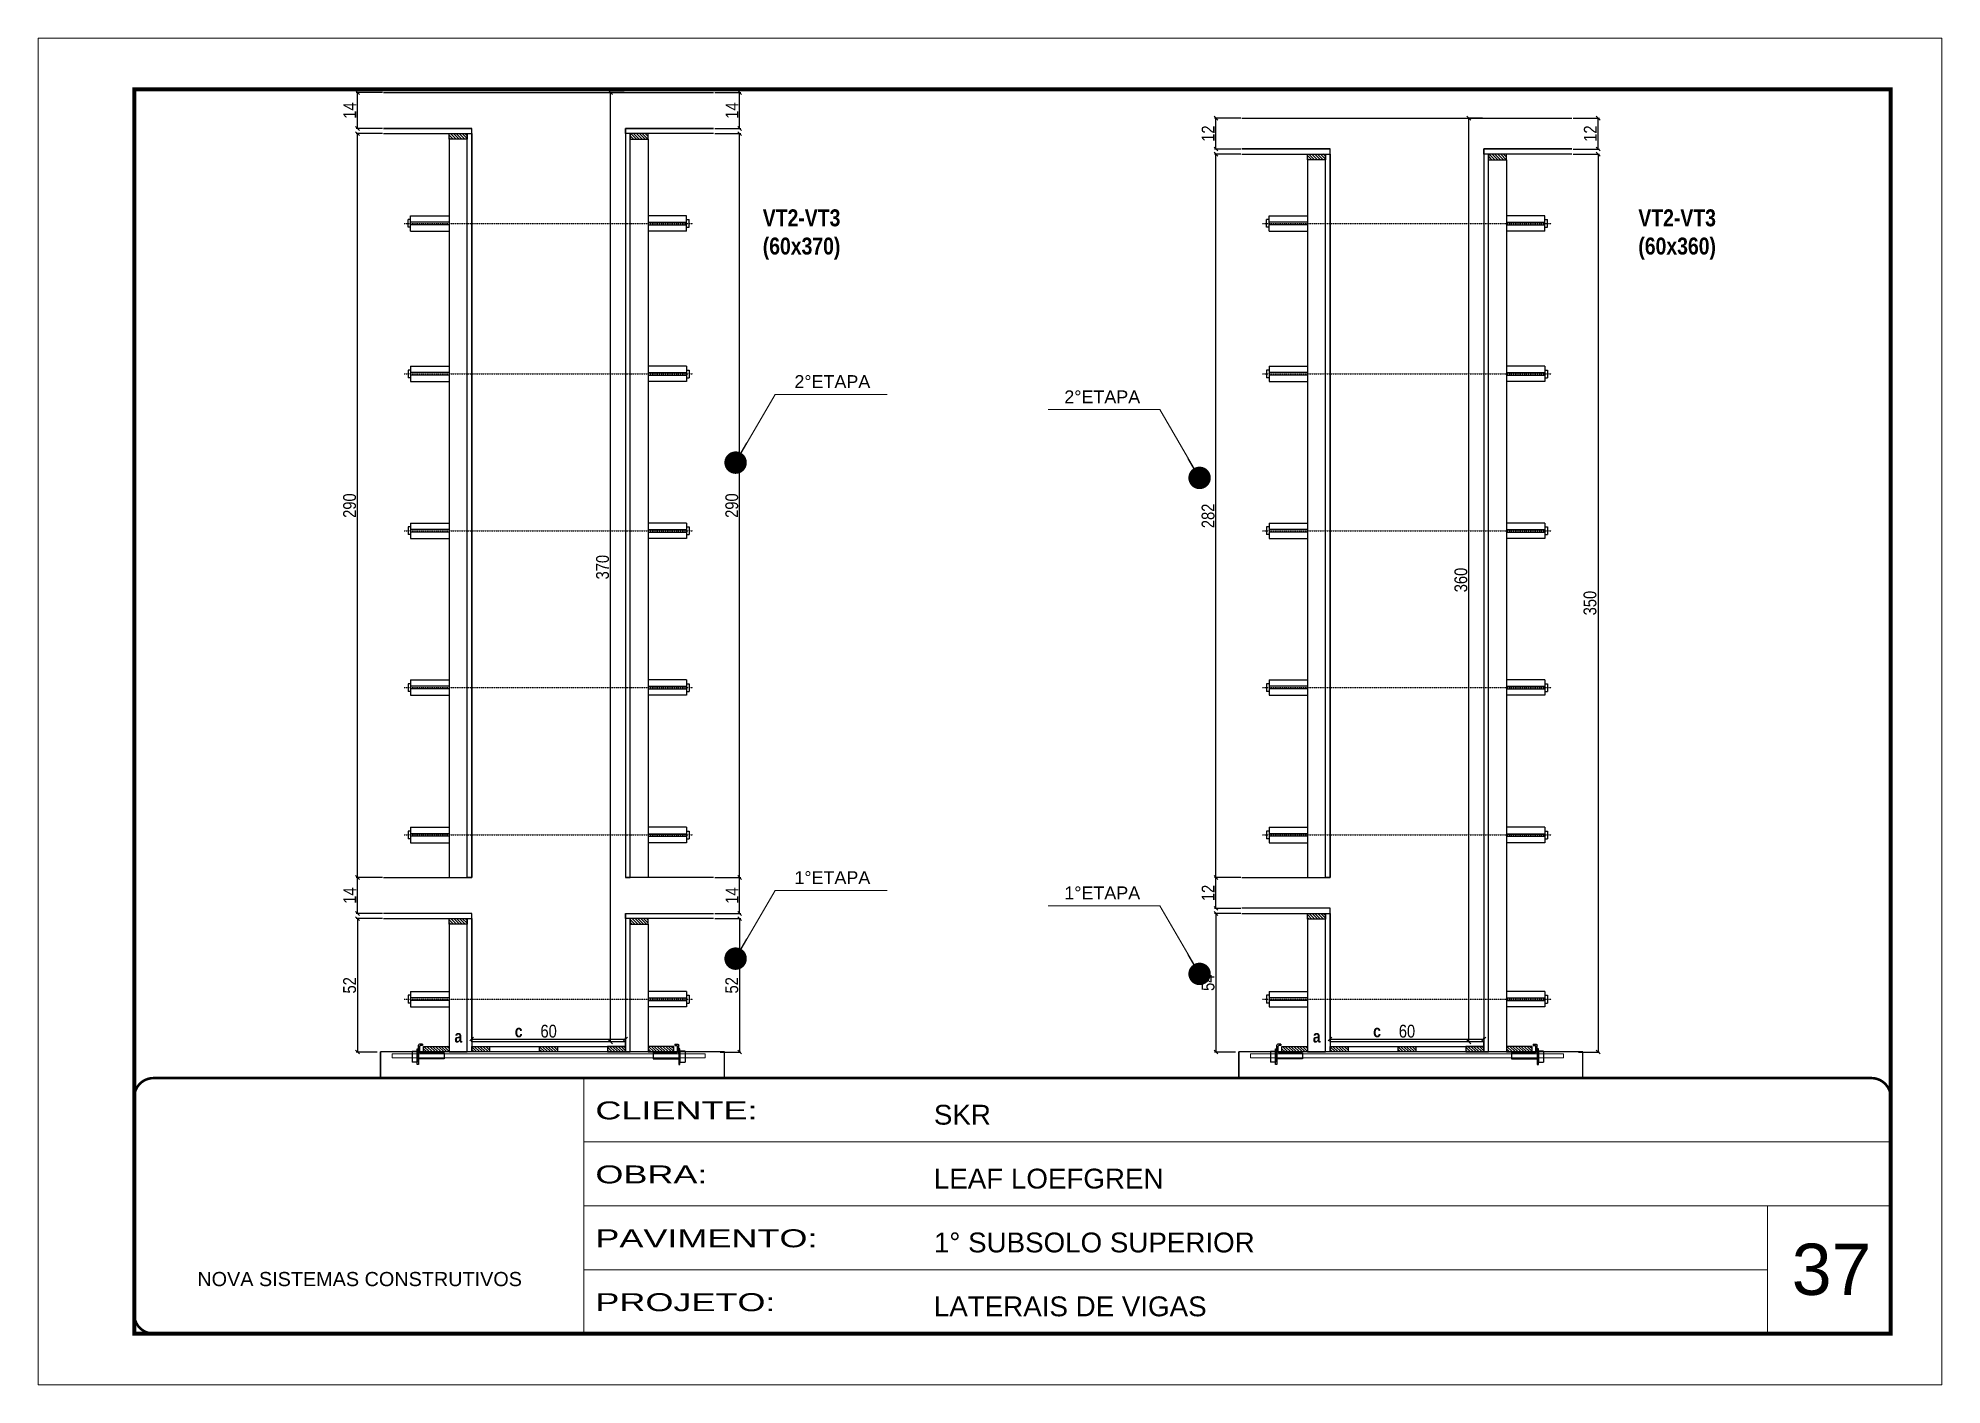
# Model space of a CAD drawing. Extents: x 3309 to 9590, y -2522 to 14608.
# Drawn here: x 3309 to 4794, y 3221 to 4271 of the extents above; entities that cross this region are included whole.
import ezdxf

# ---------------------------------------------------------------- set-up
doc = ezdxf.new("R2010")
doc.units = 0
for name, pattern in [('CONTINUO', [0]), ('DASHED', [0.75, 0.5, -0.25]), ('HIDDEN', [0.375, 0.25, -0.125])]:
    doc.linetypes.add(name, pattern=pattern)
for name, color, linetype in [('barrote', 251, 'Continuous'), ('COTA', 241, 'Continuous'), ('detalhes', 4, 'Continuous'), ('NOMENCLATURA', 7, 'Continuous'), ('Painéis', 200, 'Continuous'), ('presilha', 1, 'Continuous'), ('SARR_2.2x10', 60, 'Continuous'), ('SARR_2.2x7', 40, 'Continuous'), ('SARR_3.5x7', 81, 'Continuous'), ('TENSOR', 3, 'Continuous')]:
    doc.layers.add(name, color=color, linetype=linetype)
for name, color, linetype, lineweight in [('CARIMBO', 255, 'Continuous', 9), ('CONCRETO', 251, 'Continuous', 25), ('Folhas', 255, 'Continuous', 9), ('Hachura', 251, 'Continuous', 9), ('SARRAFO DE PRESSAO', 251, 'DASHED', 9), ('SCO-___-LAJ', 2, 'Continuous', 0)]:
    doc.layers.add(name, color=color, linetype=linetype, lineweight=lineweight)
doc.styles.add('ARIAL', font='arial.ttf')
doc.styles.add('COTA TECNICA 2X', font='techl___.ttf', dxfattribs={"height": 10})
doc.styles.get("Standard").update_dxf_attribs({"font": 'arial.ttf'})
doc.styles.add('TECNICA', font='techb___.ttf', dxfattribs={"height": 10})
doc.styles.add('Tecnologia', font='')
doc.styles.get('Tecnologia').set_extended_font_data('Forgotten Futurist')
doc.dimstyles.new('3x', dxfattribs={"dimtxt": 10, "dimasz": 5, "dimexe": 7, "dimexo": 5, "dimgap": 4, "dimtad": 1, "dimdec": 4, "dimlfac": 0.333333, "dimdsep": 46, "dimtxsty": 'Standard', "dimblk": 'DOT', "dimcen": 0.09, "dimclrd": 1, "dimclre": 1, "dimclrt": 2, "dimadec": 0, "dimazin": 2, "dimtfac": 1, "dimtdec": 4, "dimtmove": 0, "dimatfit": 3, "dimldrblk": 'DOT', "dimfxl": 1, "dimtolj": 1, "dimtzin": 0, "dimlwd": 9, "dimlwe": 9, "dimarcsym": 0})
doc.dimstyles.new('SECAO', dxfattribs={"dimscale": 0.333333, "dimtxt": 5, "dimasz": 9, "dimexe": 3, "dimexo": 3, "dimgap": 3, "dimtad": 1, "dimdec": 1, "dimlfac": 0.5, "dimzin": 12, "dimdsep": 46, "dimtxsty": 'COTA TECNICA 2X', "dimblk1": 'OBLIQUE', "dimblk2": 'OBLIQUE', "dimsah": 1, "dimcen": 0.9, "dimclrd": 4, "dimclre": 4, "dimclrt": 240, "dimadec": 1, "dimazin": 3, "dimtfac": 1, "dimtdec": 1, "dimtmove": 0, "dimatfit": 3, "dimfxl": 1, "dimtolj": 1, "dimtzin": 12, "dimarcsym": 0})
pattern_1 = [(135, (36883.1202, -120031.9319), (-1.122532015, -1.122532015), [])]
pattern_2 = [(135, (36797.5202, -119932.3319), (-1.122532015, -1.122532015), [])]
pattern_3 = [(135, (36803.5202, -120031.9319), (-1.122532015, -1.122532015), [])]
pattern_4 = [(135, (37552.6602, -120031.9319), (-1.122532015, -1.122532015), [])]
pattern_5 = [(135, (37473.0602, -120031.9319), (-1.122532015, -1.122532015), [])]

msp = doc.modelspace()

# ---------------------------------------------------------------- texts
at = {"layer": 'CARIMBO', "style": 'ARIAL'}
for s, height, p in [('2°ETAPA', 10, (3899.33, 3997.9)), ('2°ETAPA', 10, (4109.85, 3986)), ('1°ETAPA', 10, (3899.33, 3611.19)), ('1°ETAPA', 10, (4109.85, 3599.29)), ('37', 40, (4677.23, 3290.83))]:
    msp.add_text(s, height=height, dxfattribs=at).set_placement(p)
at = {"layer": 'detalhes', "style": 'TECNICA'}
for s, p in [('a', (3634.11, 3487.6)), ('c', (3681.17, 3491.71)), ('a', (4303.65, 3487.6)), ('c', (4350.71, 3491.71))]:
    msp.add_text(s, height=9.6, dxfattribs=at).set_placement(p)
at = {"layer": 'NOMENCLATURA', "char_height": 13.2, "attachment_point": 2, "style": 'TECNICA'}
for s, insert in [('VT2-VT3\\P(60x370)', (3904.88, 4137.17)), ('VT2-VT3\\P(60x360)', (4587.84, 4137.17))]:
    msp.add_mtext_dynamic_manual_height_columns(s, width=300.2766, gutter_width=1, heights=[0], dxfattribs=dict(at, insert=insert))

# ---------------------------------------------------------------- blocks, each defined once
blk = doc.blocks.new('9999999999')
at = {"color": 30, "linetype": 'CONTINUO'}
for p, q in [((98564.6, 34230.2), (98564.6, 34429.4)), ((98564.6, 34379.6), (99584, 34379.6)), ((98564.6, 34329.8), (99488, 34329.8)), ((99584, 34329.8), (99488, 34329.8)), ((99488, 34329.8), (99488, 34230.2)), ((98564.6, 34280), (99488, 34280))]:
    blk.add_line(p, q, dxfattribs=at)
at = {"color": 30, "linetype": 'CONTINUO', "const_width": 2}
blk.add_lwpolyline([(99584, 34230.2), (99584, 34414.4, 0.414214), (99569, 34429.4), (98229, 34429.4, 0.414214), (98214, 34414.4), (98214, 34245.2, 0.414214), (98229, 34230.2), (99584, 34230.2)], format="xyb", dxfattribs=at)
at = {"layer": 'Folhas'}
blk.add_lwpolyline([(98139, 34190.2), (99624, 34190.2), (99624, 35240.2), (98139, 35240.2)], close=True, dxfattribs=at)
at = {"layer": 'Folhas', "color": 30, "const_width": 3}
blk.add_lwpolyline([(98214, 34230.2), (99584, 34230.2), (99584, 35200.2), (98214, 35200.2)], close=True, dxfattribs=at)
at = {"color": 7, "linetype": 'Continuous', "ltscale": 5, "style": 'ARIAL'}
for s, height, p in [('SKR', 15.48, (98837.7, 34393.1)), ('LEAF LOEFGREN', 15.483, (98837.7, 34343.3)), ('1° SUBSOLO SUPERIOR', 15.483, (98837.7, 34293.5)), ('NOVA SISTEMAS CONSTRUTIVOS', 11.059, (98263.2, 34267.2)), ('LATERAIS DE VIGAS', 15.483, (98837.7, 34243.7))]:
    blk.add_text(s, height=height, dxfattribs=at).set_placement(p)
at = {"layer": 'Folhas', "color": 7, "style": 'Tecnologia', "width": 1.5}
for s, p in [('CLIENTE:', (98573.7, 34397.2)), ('OBRA:', (98573.7, 34347.3)), ('PAVIMENTO:', (98573.7, 34297.5)), ('PROJETO:', (98573.7, 34247.7))]:
    blk.add_text(s, height=14, dxfattribs=at).set_placement(p)
blk = doc.blocks.new('PRESILHA METÁLICA 1')
at = {"layer": 'presilha'}
for p, q in [((0, 13), (6, 13)), ((0, 13), (0, 0)), ((6, 0), (0, 0)), ((6, 15.5), (7.5, 15.5)), ((6, -2.5), (6, 15.5)), ((6, 13), (6, 0)), ((7.5, 10.6), (7.5, 19.9)), ((7.5, 15.5), (7.5, -2.5)), ((37.5, 4.1), (7.5, 4.1)), ((12, 21), (8.6, 21)), ((9, 11.6), (9, 18.9)), ((12, 19.5), (9.6, 19.5)), ((37.5, 11), (9.6, 11)), ((12, 21), (12, 19.5)), ((37.5, 11), (37.5, 4.1)), ((7.5, -2.5), (6, -2.5))]:
    blk.add_line(p, q, dxfattribs=at)
for centre, radius, start, end in [((8.6, 19.9), 1.14, 90, 180), ((9.6, 18.9), 0.57, 90, 180), ((9.6, 11.6), 0.57, 180, 270)]:
    blk.add_arc(centre, radius, start, end, dxfattribs=at)
blk = doc.blocks.new('_Oblique')
at = {"color": 0, "linetype": 'ByBlock', "lineweight": -2}
blk.add_line((-0.5, -0.5), (0.5, 0.5), dxfattribs=at)
blk = doc.blocks.new('*D1243')
at = {"layer": 'COTA', "color": 4, "lineweight": -2, "transparency": 16777216}
for p, q in [((3577.9, 3584.2), (3557.5, 3584.2)), ((3558.5, 3584.2), (3558.5, 3480.2)), ((3573.8, 3480.2), (3557.5, 3480.2))]:
    blk.add_line(p, q, dxfattribs=at)
at = {"layer": 'Defpoints', "color": 0, "transparency": 16777216}
for p in [(3578.9, 3584.2, 0), (3558.5, 3480.2), (3574.8, 3480.2)]:
    blk.add_point(p, dxfattribs=at)
at = {"layer": 'COTA', "color": 4, "lineweight": -2, "transparency": 16777216, "xscale": 3, "yscale": 3, "zscale": 3}
for p, rotation in [((3558.5, 3584.2), 90), ((3558.5, 3480.2), 270)]:
    blk.add_blockref('_Oblique', p, dxfattribs=dict(at, rotation=rotation))
at = {"layer": 'COTA', "color": 240, "transparency": 16777216, "insert": (3552.4, 3532.2), "char_height": 10, "attachment_point": 5, "rotation": 90, "style": 'COTA TECNICA 2X'}
blk.add_mtext('\\A1;52', dxfattribs=at)
blk = doc.blocks.new('*D1244')
at = {"layer": 'COTA', "color": 4, "lineweight": -2, "transparency": 16777216}
for p, q in [((3577.9, 3616.2), (3557.5, 3616.2)), ((3558.5, 3588.2), (3558.5, 3616.2)), ((3577.9, 3588.2), (3557.5, 3588.2))]:
    blk.add_line(p, q, dxfattribs=at)
at = {"layer": 'Defpoints', "color": 0, "transparency": 16777216}
for p in [(3558.5, 3616.2), (3578.9, 3616.2), (3578.9, 3588.2)]:
    blk.add_point(p, dxfattribs=at)
at = {"layer": 'COTA', "color": 4, "lineweight": -2, "transparency": 16777216, "xscale": 3, "yscale": 3, "zscale": 3}
for p, rotation in [((3558.5, 3616.2), 90), ((3558.5, 3588.2), 270)]:
    blk.add_blockref('_Oblique', p, dxfattribs=dict(at, rotation=rotation))
at = {"layer": 'COTA', "color": 240, "transparency": 16777216, "insert": (3552.5, 3602.2), "char_height": 10, "attachment_point": 5, "rotation": 90, "style": 'COTA TECNICA 2X'}
blk.add_mtext('\\A1;14', dxfattribs=at)
blk = doc.blocks.new('*D1245')
at = {"layer": 'COTA', "color": 4, "lineweight": -2, "transparency": 16777216}
for p, q in [((3577.9, 4196.2), (3557.5, 4196.2)), ((3558.5, 3616.2), (3558.5, 4196.2)), ((3577.9, 3616.2), (3557.5, 3616.2))]:
    blk.add_line(p, q, dxfattribs=at)
at = {"layer": 'Defpoints', "color": 0, "transparency": 16777216}
for p in [(3558.5, 4196.2), (3578.9, 4196.2), (3578.9, 3616.2)]:
    blk.add_point(p, dxfattribs=at)
at = {"layer": 'COTA', "color": 4, "lineweight": -2, "transparency": 16777216, "xscale": 3, "yscale": 3, "zscale": 3}
for p, rotation in [((3558.5, 4196.2), 90), ((3558.5, 3616.2), 270)]:
    blk.add_blockref('_Oblique', p, dxfattribs=dict(at, rotation=rotation))
at = {"layer": 'COTA', "color": 240, "transparency": 16777216, "insert": (3552.4, 3906.2), "char_height": 10, "attachment_point": 5, "rotation": 90, "style": 'COTA TECNICA 2X'}
blk.add_mtext('\\A1;290', dxfattribs=at)
blk = doc.blocks.new('*D1246')
at = {"layer": 'COTA', "color": 4, "lineweight": -2, "transparency": 16777216}
for p, q in [((3837.3, 4228.2), (3857.6, 4228.2)), ((3856.6, 4200.2), (3856.6, 4228.2)), ((3837.3, 4200.2), (3857.6, 4200.2))]:
    blk.add_line(p, q, dxfattribs=at)
at = {"layer": 'Defpoints', "color": 0, "transparency": 16777216}
for p in [(3836.3, 4228.2), (3856.6, 4228.2), (3836.3, 4200.2)]:
    blk.add_point(p, dxfattribs=at)
at = {"layer": 'COTA', "color": 4, "lineweight": -2, "transparency": 16777216, "xscale": 3, "yscale": 3, "zscale": 3}
for p, rotation in [((3856.6, 4228.2), 90), ((3856.6, 4200.2), 270)]:
    blk.add_blockref('_Oblique', p, dxfattribs=dict(at, rotation=rotation))
at = {"layer": 'COTA', "color": 240, "transparency": 16777216, "insert": (3850.6, 4214.2), "char_height": 10, "attachment_point": 5, "rotation": 90, "style": 'COTA TECNICA 2X'}
blk.add_mtext('\\A1;14', dxfattribs=at)
blk = doc.blocks.new('*D1247')
at = {"layer": 'COTA', "color": 4, "lineweight": -2, "transparency": 16777216}
for p, q in [((3647.6, 3489.2), (3647.6, 3491.3)), ((3647.6, 3490.3), (3767.6, 3490.3)), ((3767.6, 3489.2), (3767.6, 3491.3))]:
    blk.add_line(p, q, dxfattribs=at)
at = {"layer": 'Defpoints', "color": 0, "transparency": 16777216}
for p in [(3767.6, 3490.3), (3647.6, 3488.2), (3767.6, 3488.2)]:
    blk.add_point(p, dxfattribs=at)
at = {"layer": 'COTA', "color": 4, "lineweight": -2, "transparency": 16777216, "xscale": 3, "yscale": 3, "zscale": 3, "rotation": 180}
blk.add_blockref('_Oblique', (3647.6, 3490.3), dxfattribs=at)
at = {"layer": 'COTA', "color": 4, "lineweight": -2, "transparency": 16777216, "xscale": 3, "yscale": 3, "zscale": 3}
blk.add_blockref('_Oblique', (3767.6, 3490.3), dxfattribs=at)
at = {"layer": 'COTA', "color": 240, "transparency": 16777216, "insert": (3707.6, 3496.4), "char_height": 10, "attachment_point": 5, "style": 'COTA TECNICA 2X'}
blk.add_mtext('\\A1;60', dxfattribs=at)
blk = doc.blocks.new('*D1248')
at = {"layer": 'COTA', "color": 4, "lineweight": -2, "transparency": 16777216}
for p, q in [((3766.6, 4228.2), (3754.9, 4228.2)), ((3755.9, 3488.2), (3755.9, 4228.2)), ((3766.6, 3488.2), (3754.9, 3488.2))]:
    blk.add_line(p, q, dxfattribs=at)
at = {"layer": 'Defpoints', "color": 0, "transparency": 16777216}
for p in [(3755.9, 4228.2), (3767.6, 4228.2), (3767.6, 3488.2)]:
    blk.add_point(p, dxfattribs=at)
at = {"layer": 'COTA', "color": 4, "lineweight": -2, "transparency": 16777216, "xscale": 3, "yscale": 3, "zscale": 3}
for p, rotation in [((3755.9, 4228.2), 90), ((3755.9, 3488.2), 270)]:
    blk.add_blockref('_Oblique', p, dxfattribs=dict(at, rotation=rotation))
at = {"layer": 'COTA', "color": 240, "transparency": 16777216, "insert": (3749.7, 3858.2), "char_height": 10, "attachment_point": 5, "rotation": 90, "style": 'COTA TECNICA 2X'}
blk.add_mtext('\\A1;370', dxfattribs=at)
blk = doc.blocks.new('*D1250')
at = {"layer": 'COTA', "color": 4, "lineweight": -2, "transparency": 16777216}
for p, q in [((4247.4, 3588.2), (4227.1, 3588.2)), ((4228.1, 3588.2), (4228.1, 3480.2)), ((4243.3, 3480.2), (4227.1, 3480.2))]:
    blk.add_line(p, q, dxfattribs=at)
at = {"layer": 'Defpoints', "color": 0, "transparency": 16777216}
for p in [(4248.4, 3588.2, 0), (4228.1, 3480.2), (4244.3, 3480.2)]:
    blk.add_point(p, dxfattribs=at)
at = {"layer": 'COTA', "color": 4, "lineweight": -2, "transparency": 16777216, "xscale": 3, "yscale": 3, "zscale": 3}
for p, rotation in [((4228.1, 3588.2), 90), ((4228.1, 3480.2), 270)]:
    blk.add_blockref('_Oblique', p, dxfattribs=dict(at, rotation=rotation))
at = {"layer": 'COTA', "color": 240, "transparency": 16777216, "insert": (4222, 3534.2), "char_height": 10, "attachment_point": 5, "rotation": 90, "style": 'COTA TECNICA 2X'}
blk.add_mtext('\\A1;54', dxfattribs=at)
blk = doc.blocks.new('*D1251')
at = {"layer": 'COTA', "color": 4, "lineweight": -2, "transparency": 16777216}
for p, q in [((4247.4, 3616.2), (4227.1, 3616.2)), ((4228.1, 3592.2), (4228.1, 3616.2)), ((4247.4, 3592.2), (4227.1, 3592.2))]:
    blk.add_line(p, q, dxfattribs=at)
at = {"layer": 'Defpoints', "color": 0, "transparency": 16777216}
for p in [(4228.1, 3616.2), (4248.4, 3616.2), (4248.4, 3592.2)]:
    blk.add_point(p, dxfattribs=at)
at = {"layer": 'COTA', "color": 4, "lineweight": -2, "transparency": 16777216, "xscale": 3, "yscale": 3, "zscale": 3}
for p, rotation in [((4228.1, 3616.2), 90), ((4228.1, 3592.2), 270)]:
    blk.add_blockref('_Oblique', p, dxfattribs=dict(at, rotation=rotation))
at = {"layer": 'COTA', "color": 240, "transparency": 16777216, "insert": (4222, 3604.2), "char_height": 10, "attachment_point": 5, "rotation": 90, "style": 'COTA TECNICA 2X'}
blk.add_mtext('\\A1;12', dxfattribs=at)
blk = doc.blocks.new('*D1252')
at = {"layer": 'COTA', "color": 4, "lineweight": -2, "transparency": 16777216}
for p, q in [((4247.4, 4180.2), (4227.1, 4180.2)), ((4228.1, 3616.2), (4228.1, 4180.2)), ((4247.4, 3616.2), (4227.1, 3616.2))]:
    blk.add_line(p, q, dxfattribs=at)
at = {"layer": 'Defpoints', "color": 0, "transparency": 16777216}
for p in [(4228.1, 4180.2), (4248.4, 4180.2), (4248.4, 3616.2)]:
    blk.add_point(p, dxfattribs=at)
at = {"layer": 'COTA', "color": 4, "lineweight": -2, "transparency": 16777216, "xscale": 3, "yscale": 3, "zscale": 3}
for p, rotation in [((4228.1, 4180.2), 90), ((4228.1, 3616.2), 270)]:
    blk.add_blockref('_Oblique', p, dxfattribs=dict(at, rotation=rotation))
at = {"layer": 'COTA', "color": 240, "transparency": 16777216, "insert": (4222, 3898.2), "char_height": 10, "attachment_point": 5, "rotation": 90, "style": 'COTA TECNICA 2X'}
blk.add_mtext('\\A1;282', dxfattribs=at)
blk = doc.blocks.new('*D1249')
at = {"layer": 'COTA', "color": 4, "lineweight": -2, "transparency": 16777216}
for p, q in [((4506.8, 4180.2), (4527.2, 4180.2)), ((4526.2, 4180.2), (4526.2, 3480.2)), ((4510.9, 3480.2), (4527.2, 3480.2))]:
    blk.add_line(p, q, dxfattribs=at)
at = {"layer": 'Defpoints', "color": 0, "transparency": 16777216}
for p in [(4505.8, 4180.2, 0), (4509.9, 3480.2), (4526.2, 3480.2)]:
    blk.add_point(p, dxfattribs=at)
at = {"layer": 'COTA', "color": 4, "lineweight": -2, "transparency": 16777216, "xscale": 3, "yscale": 3, "zscale": 3}
for p, rotation in [((4526.2, 4180.2), 90), ((4526.2, 3480.2), 270)]:
    blk.add_blockref('_Oblique', p, dxfattribs=dict(at, rotation=rotation))
at = {"layer": 'COTA', "color": 240, "transparency": 16777216, "insert": (4519.9, 3830.2), "char_height": 10, "attachment_point": 5, "rotation": 90, "style": 'COTA TECNICA 2X'}
blk.add_mtext('\\A1;350', dxfattribs=at)
blk = doc.blocks.new('*D1253')
at = {"layer": 'COTA', "color": 4, "lineweight": -2, "transparency": 16777216}
for p, q in [((4506.8, 4208.2), (4527.2, 4208.2)), ((4526.2, 4184.2), (4526.2, 4208.2)), ((4506.8, 4184.2), (4527.2, 4184.2))]:
    blk.add_line(p, q, dxfattribs=at)
at = {"layer": 'Defpoints', "color": 0, "transparency": 16777216}
for p in [(4505.8, 4208.2), (4526.2, 4208.2), (4505.8, 4184.2)]:
    blk.add_point(p, dxfattribs=at)
at = {"layer": 'COTA', "color": 4, "lineweight": -2, "transparency": 16777216, "xscale": 3, "yscale": 3, "zscale": 3}
for p, rotation in [((4526.2, 4208.2), 90), ((4526.2, 4184.2), 270)]:
    blk.add_blockref('_Oblique', p, dxfattribs=dict(at, rotation=rotation))
at = {"layer": 'COTA', "color": 240, "transparency": 16777216, "insert": (4520.1, 4196.2), "char_height": 10, "attachment_point": 5, "rotation": 90, "style": 'COTA TECNICA 2X'}
blk.add_mtext('\\A1;12', dxfattribs=at)
blk = doc.blocks.new('*D1255')
at = {"layer": 'COTA', "color": 4, "lineweight": -2, "transparency": 16777216}
for p, q in [((4317.1, 3489.2), (4317.1, 3491.3)), ((4317.1, 3490.3), (4437.1, 3490.3)), ((4437.1, 3489.2), (4437.1, 3491.3))]:
    blk.add_line(p, q, dxfattribs=at)
at = {"layer": 'Defpoints', "color": 0, "transparency": 16777216}
for p in [(4437.1, 3490.3), (4317.1, 3488.2), (4437.1, 3488.2)]:
    blk.add_point(p, dxfattribs=at)
at = {"layer": 'COTA', "color": 4, "lineweight": -2, "transparency": 16777216, "xscale": 3, "yscale": 3, "zscale": 3, "rotation": 180}
blk.add_blockref('_Oblique', (4317.1, 3490.3), dxfattribs=at)
at = {"layer": 'COTA', "color": 4, "lineweight": -2, "transparency": 16777216, "xscale": 3, "yscale": 3, "zscale": 3}
blk.add_blockref('_Oblique', (4437.1, 3490.3), dxfattribs=at)
at = {"layer": 'COTA', "color": 240, "transparency": 16777216, "insert": (4377.1, 3496.4), "char_height": 10, "attachment_point": 5, "style": 'COTA TECNICA 2X'}
blk.add_mtext('\\A1;60', dxfattribs=at)
blk = doc.blocks.new('*D1254')
at = {"layer": 'COTA', "color": 4, "lineweight": -2, "transparency": 16777216}
for p, q in [((4436.1, 4208.2), (4424.4, 4208.2)), ((4425.4, 3488.2), (4425.4, 4208.2)), ((4436.1, 3488.2), (4424.4, 3488.2))]:
    blk.add_line(p, q, dxfattribs=at)
at = {"layer": 'Defpoints', "color": 0, "transparency": 16777216}
for p in [(4425.4, 4208.2), (4437.1, 4208.2), (4437.1, 3488.2)]:
    blk.add_point(p, dxfattribs=at)
at = {"layer": 'COTA', "color": 4, "lineweight": -2, "transparency": 16777216, "xscale": 3, "yscale": 3, "zscale": 3}
for p, rotation in [((4425.4, 4208.2), 90), ((4425.4, 3488.2), 270)]:
    blk.add_blockref('_Oblique', p, dxfattribs=dict(at, rotation=rotation))
at = {"layer": 'COTA', "color": 240, "transparency": 16777216, "insert": (4419.2, 3848.2), "char_height": 10, "attachment_point": 5, "rotation": 90, "style": 'COTA TECNICA 2X'}
blk.add_mtext('\\A1;360', dxfattribs=at)
blk = doc.blocks.new('*D1256')
at = {"layer": 'COTA', "color": 4, "lineweight": -2, "transparency": 16777216}
for p, q in [((3837.3, 3584.2), (3857.6, 3584.2)), ((3856.6, 3584.2), (3856.6, 3480.2)), ((3841.4, 3480.2), (3857.6, 3480.2))]:
    blk.add_line(p, q, dxfattribs=at)
at = {"layer": 'Defpoints', "color": 0, "transparency": 16777216}
for p in [(3836.3, 3584.2, 0), (3840.4, 3480.2), (3856.6, 3480.2)]:
    blk.add_point(p, dxfattribs=at)
at = {"layer": 'COTA', "color": 4, "lineweight": -2, "transparency": 16777216, "xscale": 3, "yscale": 3, "zscale": 3}
for p, rotation in [((3856.6, 3584.2), 90), ((3856.6, 3480.2), 270)]:
    blk.add_blockref('_Oblique', p, dxfattribs=dict(at, rotation=rotation))
at = {"layer": 'COTA', "color": 240, "transparency": 16777216, "insert": (3850.5, 3532.2), "char_height": 10, "attachment_point": 5, "rotation": 90, "style": 'COTA TECNICA 2X'}
blk.add_mtext('\\A1;52', dxfattribs=at)
blk = doc.blocks.new('*D1257')
at = {"layer": 'COTA', "color": 4, "lineweight": -2, "transparency": 16777216}
for p, q in [((3837.3, 3616.2), (3857.6, 3616.2)), ((3856.6, 3588.2), (3856.6, 3616.2)), ((3837.3, 3588.2), (3857.6, 3588.2))]:
    blk.add_line(p, q, dxfattribs=at)
at = {"layer": 'Defpoints', "color": 0, "transparency": 16777216}
for p in [(3836.3, 3616.2), (3856.6, 3616.2), (3836.3, 3588.2)]:
    blk.add_point(p, dxfattribs=at)
at = {"layer": 'COTA', "color": 4, "lineweight": -2, "transparency": 16777216, "xscale": 3, "yscale": 3, "zscale": 3}
for p, rotation in [((3856.6, 3616.2), 90), ((3856.6, 3588.2), 270)]:
    blk.add_blockref('_Oblique', p, dxfattribs=dict(at, rotation=rotation))
at = {"layer": 'COTA', "color": 240, "transparency": 16777216, "insert": (3850.6, 3602.2), "char_height": 10, "attachment_point": 5, "rotation": 90, "style": 'COTA TECNICA 2X'}
blk.add_mtext('\\A1;14', dxfattribs=at)
blk = doc.blocks.new('*D1258')
at = {"layer": 'COTA', "color": 4, "lineweight": -2, "transparency": 16777216}
for p, q in [((3837.3, 4196.2), (3857.6, 4196.2)), ((3856.6, 3616.2), (3856.6, 4196.2)), ((3837.3, 3616.2), (3857.6, 3616.2))]:
    blk.add_line(p, q, dxfattribs=at)
at = {"layer": 'Defpoints', "color": 0, "transparency": 16777216}
for p in [(3836.3, 4196.2), (3856.6, 4196.2), (3836.3, 3616.2)]:
    blk.add_point(p, dxfattribs=at)
at = {"layer": 'COTA', "color": 4, "lineweight": -2, "transparency": 16777216, "xscale": 3, "yscale": 3, "zscale": 3}
for p, rotation in [((3856.6, 4196.2), 90), ((3856.6, 3616.2), 270)]:
    blk.add_blockref('_Oblique', p, dxfattribs=dict(at, rotation=rotation))
at = {"layer": 'COTA', "color": 240, "transparency": 16777216, "insert": (3850.5, 3906.2), "char_height": 10, "attachment_point": 5, "rotation": 90, "style": 'COTA TECNICA 2X'}
blk.add_mtext('\\A1;290', dxfattribs=at)
blk = doc.blocks.new('_Dot')
at = {"color": 0, "linetype": 'ByBlock', "lineweight": -2}
blk.add_line((-0.5, 0), (-1, 0), dxfattribs=at)
at = {"color": 0, "linetype": 'ByBlock', "const_width": 0.5}
blk.add_lwpolyline([(-0.25, 0, 1), (0.25, 0, 1)], format="xyb", close=True, dxfattribs=at)
blk = doc.blocks.new('*D1334')
at = {"layer": 'COTA', "color": 4, "lineweight": -2, "transparency": 16777216}
for p, q in [((3577.9, 4228.2), (3557.5, 4228.2)), ((3558.5, 4200.2), (3558.5, 4228.2)), ((3577.9, 4200.2), (3557.5, 4200.2))]:
    blk.add_line(p, q, dxfattribs=at)
at = {"layer": 'Defpoints', "color": 0, "transparency": 16777216}
for p in [(3558.5, 4228.2), (3578.9, 4228.2), (3578.9, 4200.2)]:
    blk.add_point(p, dxfattribs=at)
at = {"layer": 'COTA', "color": 4, "lineweight": -2, "transparency": 16777216, "xscale": 3, "yscale": 3, "zscale": 3}
for p, rotation in [((3558.5, 4228.2), 90), ((3558.5, 4200.2), 270)]:
    blk.add_blockref('_Oblique', p, dxfattribs=dict(at, rotation=rotation))
at = {"layer": 'COTA', "color": 240, "transparency": 16777216, "insert": (3552.5, 4214.2), "char_height": 10, "attachment_point": 5, "rotation": 90, "style": 'COTA TECNICA 2X'}
blk.add_mtext('\\A1;14', dxfattribs=at)
blk = doc.blocks.new('*D1335')
at = {"layer": 'COTA', "color": 4, "lineweight": -2, "transparency": 16777216}
for p, q in [((4247.4, 4208.2), (4227.1, 4208.2)), ((4228.1, 4184.2), (4228.1, 4208.2)), ((4247.4, 4184.2), (4227.1, 4184.2))]:
    blk.add_line(p, q, dxfattribs=at)
at = {"layer": 'Defpoints', "color": 0, "transparency": 16777216}
for p in [(4228.1, 4208.2), (4248.4, 4208.2), (4248.4, 4184.2)]:
    blk.add_point(p, dxfattribs=at)
at = {"layer": 'COTA', "color": 4, "lineweight": -2, "transparency": 16777216, "xscale": 3, "yscale": 3, "zscale": 3}
for p, rotation in [((4228.1, 4208.2), 90), ((4228.1, 4184.2), 270)]:
    blk.add_blockref('_Oblique', p, dxfattribs=dict(at, rotation=rotation))
at = {"layer": 'COTA', "color": 240, "transparency": 16777216, "insert": (4222, 4196.2), "char_height": 10, "attachment_point": 5, "rotation": 90, "style": 'COTA TECNICA 2X'}
blk.add_mtext('\\A1;12', dxfattribs=at)

# ---------------------------------------------------------------- dimensions: what is measured, and where the dimension line sits
at = {"layer": 'COTA'}
for base, p1, p2, picture, middle in [((3558.53, 4228.25), (3578.88, 4200.25), (3578.88, 4228.25), '*D1334', (3552.46, 4214.25)), ((3755.89, 4228.25), (3767.58, 3488.24), (3767.58, 4228.25), '*D1248', (3749.67, 3858.24)), ((3856.63, 4228.25), (3836.28, 4200.25), (3836.28, 4228.25), '*D1246', (3850.56, 4214.25)), ((4228.07, 4208.25), (4248.42, 4184.25), (4248.42, 4208.25), '*D1335', (4222.02, 4196.25)), ((4425.43, 4208.25), (4437.12, 3488.24), (4437.12, 4208.25), '*D1254', (4419.21, 3848.24)), ((4526.17, 4208.25), (4505.82, 4184.25), (4505.82, 4208.25), '*D1253', (4520.11, 4196.25)), ((3558.53, 4196.25), (3578.88, 3616.24), (3578.88, 4196.25), '*D1245', (3552.4, 3906.24)), ((3856.63, 4196.25), (3836.28, 3616.24), (3836.28, 4196.25), '*D1258', (3850.5, 3906.24)), ((4228.07, 4180.25), (4248.42, 3616.24), (4248.42, 4180.25), '*D1252', (4221.98, 3898.24)), ((4526.17, 3480.24, 0), (4505.82, 4180.25), (4509.93, 3480.24, 0), '*D1249', (4519.95, 3830.24, 0)), ((3558.53, 3616.24), (3578.88, 3588.24), (3578.88, 3616.24), '*D1244', (3552.46, 3602.24)), ((3856.63, 3616.24), (3836.28, 3588.24), (3836.28, 3616.24), '*D1257', (3850.56, 3602.24)), ((4228.07, 3616.24), (4248.42, 3592.24), (4248.42, 3616.24), '*D1251', (4222.02, 3604.24)), ((3558.53, 3480.24, 0), (3578.88, 3584.24), (3574.77, 3480.24, 0), '*D1243', (3552.42, 3532.24, 0)), ((3856.63, 3480.24, 0), (3836.28, 3584.24), (3840.39, 3480.24, 0), '*D1256', (3850.52, 3532.24, 0)), ((4228.07, 3480.24, 0), (4248.42, 3588.24), (4244.31, 3480.24, 0), '*D1250', (4221.96, 3534.24, 0))]:
    dim = msp.add_linear_dim(base=base, p1=p1, p2=p2, angle=90, dimstyle='SECAO', dxfattribs=at)
    dim.commit()
    dim.dimension.update_dxf_attribs({"geometry": picture, "text_midpoint": middle})
for base, p1, p2, picture, middle in [((3767.58, 3490.35), (3647.58, 3488.24), (3767.58, 3488.24), '*D1247', (3707.58, 3496.45)), ((4437.12, 3490.35), (4317.12, 3488.24), (4437.12, 3488.24), '*D1255', (4377.12, 3496.45))]:
    dim = msp.add_linear_dim(base=base, p1=p1, p2=p2, dimstyle='SECAO', dxfattribs=at)
    dim.commit()
    dim.dimension.update_dxf_attribs({"geometry": picture, "text_midpoint": middle})

# ---------------------------------------------------------------- hatches: boundary and pattern name
at = {"layer": 'SARR_2.2x10'}
h = msp.add_hatch(dxfattribs=at)
h.set_pattern_fill('ANSI31', color=256, scale=0.5, angle=90)
h.set_pattern_definition(pattern_3)
h.paths.add_polyline_path([(3609.98, 3484.64), (3609.98, 3480.24), (3629.98, 3480.24), (3629.98, 3484.64)])
h = msp.add_hatch(dxfattribs=at)
h.set_pattern_fill('ANSI31', color=256, scale=0.5, angle=90)
h.set_pattern_definition(pattern_3)
h.paths.add_polyline_path([(3805.18, 3484.64), (3805.18, 3480.24), (3785.18, 3480.24), (3785.18, 3484.64)])
h = msp.add_hatch(dxfattribs=at)
h.set_pattern_fill('ANSI31', color=256, scale=0.5, angle=90)
h.set_pattern_definition(pattern_5)
h.paths.add_polyline_path([(4279.52, 3484.64), (4279.52, 3480.24), (4299.52, 3480.24), (4299.52, 3484.64)])
h = msp.add_hatch(dxfattribs=at)
h.set_pattern_fill('ANSI31', color=256, scale=0.5, angle=90)
h.set_pattern_definition(pattern_5)
h.paths.add_polyline_path([(4474.72, 3484.64), (4474.72, 3480.24), (4454.72, 3480.24), (4454.72, 3484.64)])
at = {"layer": 'SARR_2.2x7'}
h = msp.add_hatch(dxfattribs=at)
h.set_pattern_fill('ANSI31', color=256, scale=0.5, angle=90)
h.set_pattern_definition([(135, (36817.5202, -119320.3201), (-1.122532015, -1.122532015), [])])
h.paths.add_polyline_path([(3643.98, 4196.25), (3643.98, 4191.85), (3629.98, 4191.85), (3629.98, 4196.25)])
h = msp.add_hatch(dxfattribs=at)
h.set_pattern_fill('ANSI31', color=256, scale=0.5, angle=90)
h.set_pattern_definition([(135, (36879.5202, -119320.3201), (-1.122532015, -1.122532015), [])])
h.paths.add_polyline_path([(3771.18, 4196.25), (3771.18, 4191.85), (3785.18, 4191.85), (3785.18, 4196.25)])
h = msp.add_hatch(dxfattribs=at)
h.set_pattern_fill('ANSI31', color=256, scale=0.5, angle=90)
h.set_pattern_definition([(135, (37487.0602, -119336.3201), (-1.122532015, -1.122532015), [])])
h.paths.add_polyline_path([(4313.52, 4180.25), (4313.52, 4175.85), (4299.52, 4175.85), (4299.52, 4180.25)])
h = msp.add_hatch(dxfattribs=at)
h.set_pattern_fill('ANSI31', color=256, scale=0.5, angle=90)
h.set_pattern_definition([(135, (37549.0602, -119336.3201), (-1.122532015, -1.122532015), [])])
h.paths.add_polyline_path([(4440.72, 4180.25), (4440.72, 4175.85), (4454.72, 4175.85), (4454.72, 4180.25)])
h = msp.add_hatch(dxfattribs=at)
h.set_pattern_fill('ANSI31', color=256, scale=0.5, angle=90)
h.set_pattern_definition(pattern_2)
h.paths.add_polyline_path([(3643.98, 3584.24), (3643.98, 3579.84), (3629.98, 3579.84), (3629.98, 3584.24)])
h = msp.add_hatch(dxfattribs=at)
h.set_pattern_fill('ANSI31', color=256, scale=0.5, angle=90)
h.set_pattern_definition(pattern_2)
h.paths.add_polyline_path([(3771.18, 3584.24), (3771.18, 3579.84), (3785.18, 3579.84), (3785.18, 3584.24)])
h = msp.add_hatch(dxfattribs=at)
h.set_pattern_fill('ANSI31', color=256, scale=0.5, angle=90)
h.set_pattern_definition([(135, (37467.0602, -119928.3319), (-1.122532015, -1.122532015), [])])
h.paths.add_polyline_path([(4313.52, 3588.24), (4313.52, 3583.84), (4299.52, 3583.84), (4299.52, 3588.24)])
h = msp.add_hatch(dxfattribs=at)
h.set_pattern_fill('ANSI31', color=256, scale=0.5, angle=90)
h.set_pattern_definition(pattern_1)
h.paths.add_polyline_path([(3661.58, 3480.24), (3661.58, 3484.64), (3647.58, 3484.64), (3647.58, 3480.24)])
h = msp.add_hatch(dxfattribs=at)
h.set_pattern_fill('ANSI31', color=256, scale=0.5, angle=90)
h.set_pattern_definition([(135, (36936.1202, -120031.9319), (-1.122532015, -1.122532015), [])])
h.paths.add_polyline_path([(3714.58, 3480.24), (3714.58, 3484.64), (3700.58, 3484.64), (3700.58, 3480.24)])
h = msp.add_hatch(dxfattribs=at)
h.set_pattern_fill('ANSI31', color=256, scale=0.5, angle=90)
h.set_pattern_definition(pattern_1)
h.paths.add_polyline_path([(3753.58, 3480.24), (3753.58, 3484.64), (3767.58, 3484.64), (3767.58, 3480.24)])
h = msp.add_hatch(dxfattribs=at)
h.set_pattern_fill('ANSI31', color=256, scale=0.5, angle=90)
h.set_pattern_definition(pattern_4)
h.paths.add_polyline_path([(4331.12, 3480.24), (4331.12, 3484.64), (4317.12, 3484.64), (4317.12, 3480.24)])
h = msp.add_hatch(dxfattribs=at)
h.set_pattern_fill('ANSI31', color=256, scale=0.5, angle=90)
h.set_pattern_definition([(135, (37605.6602, -120031.9319), (-1.122532015, -1.122532015), [])])
h.paths.add_polyline_path([(4384.12, 3480.24), (4384.12, 3484.64), (4370.12, 3484.64), (4370.12, 3480.24)])
h = msp.add_hatch(dxfattribs=at)
h.set_pattern_fill('ANSI31', color=256, scale=0.5, angle=90)
h.set_pattern_definition(pattern_4)
h.paths.add_polyline_path([(4423.12, 3480.24), (4423.12, 3484.64), (4437.12, 3484.64), (4437.12, 3480.24)])

# ---------------------------------------------------------------- linework, layer by layer
at = {"ltscale": 3}
for p, q in [((3597.98, 4123.17), (3597.98, 4129.17)), ((3599.98, 4129.17), (3597.98, 4129.17)), ((3599.98, 4120.17), (3599.98, 4132.17)), ((3599.98, 4132.17), (3629.98, 4132.17)), ((3815.18, 4132.17), (3785.18, 4132.17)), ((3815.18, 4120.17), (3815.18, 4132.17)), ((3815.18, 4129.17), (3817.18, 4129.17)), ((3817.18, 4123.17), (3817.18, 4129.17)), ((4267.52, 4123.17), (4267.52, 4129.17)), ((4269.52, 4129.17), (4267.52, 4129.17)), ((4269.52, 4120.17), (4269.52, 4132.17)), ((4269.52, 4132.17), (4299.52, 4132.17)), ((4484.72, 4132.17), (4454.72, 4132.17)), ((4484.72, 4120.17), (4484.72, 4132.17)), ((4484.72, 4129.17), (4486.72, 4129.17)), ((4486.72, 4123.17), (4486.72, 4129.17)), ((3599.98, 4123.17), (3597.98, 4123.17)), ((3629.98, 4127.17), (3599.98, 4127.17)), ((3629.98, 4125.17), (3599.98, 4125.17)), ((3599.98, 4120.17), (3629.98, 4120.17)), ((3785.18, 4127.17), (3815.18, 4127.17)), ((3785.18, 4125.17), (3815.18, 4125.17)), ((3815.18, 4120.17), (3785.18, 4120.17)), ((3815.18, 4123.17), (3817.18, 4123.17)), ((4269.52, 4123.17), (4267.52, 4123.17)), ((4299.52, 4127.17), (4269.52, 4127.17)), ((4299.52, 4125.17), (4269.52, 4125.17)), ((4269.52, 4120.17), (4299.52, 4120.17)), ((4454.72, 4127.17), (4484.72, 4127.17)), ((4454.72, 4125.17), (4484.72, 4125.17)), ((4484.72, 4120.17), (4454.72, 4120.17)), ((4484.72, 4123.17), (4486.72, 4123.17)), ((3597.98, 4011.86), (3597.98, 4005.86)), ((3599.98, 4011.86), (3597.98, 4011.86)), ((3599.98, 4014.86), (3599.98, 4002.86)), ((3599.98, 4014.86), (3629.98, 4014.86)), ((3629.98, 4009.86), (3599.98, 4009.86)), ((3815.18, 4014.86), (3785.18, 4014.86)), ((3785.18, 4009.86), (3815.18, 4009.86)), ((3815.18, 4014.86), (3815.18, 4002.86)), ((3815.18, 4011.86), (3817.18, 4011.86)), ((3817.18, 4011.86), (3817.18, 4005.86)), ((4267.52, 4011.86), (4267.52, 4005.86)), ((4269.52, 4011.86), (4267.52, 4011.86)), ((4269.52, 4014.86), (4269.52, 4002.86)), ((4269.52, 4014.86), (4299.52, 4014.86)), ((4299.52, 4009.86), (4269.52, 4009.86)), ((4484.72, 4014.86), (4454.72, 4014.86)), ((4454.72, 4009.86), (4484.72, 4009.86)), ((4484.72, 4014.86), (4484.72, 4002.86)), ((4484.72, 4011.86), (4486.72, 4011.86)), ((4486.72, 4011.86), (4486.72, 4005.86)), ((3599.98, 4005.86), (3597.98, 4005.86)), ((3629.98, 4007.86), (3599.98, 4007.86)), ((3599.98, 4002.86), (3629.98, 4002.86)), ((3785.18, 4007.86), (3815.18, 4007.86)), ((3815.18, 4002.86), (3785.18, 4002.86)), ((3815.18, 4005.86), (3817.18, 4005.86)), ((4269.52, 4005.86), (4267.52, 4005.86)), ((4299.52, 4007.86), (4269.52, 4007.86)), ((4269.52, 4002.86), (4299.52, 4002.86)), ((4454.72, 4007.86), (4484.72, 4007.86)), ((4484.72, 4002.86), (4454.72, 4002.86)), ((4484.72, 4005.86), (4486.72, 4005.86)), ((3599.98, 3892.61), (3599.98, 3880.61)), ((3599.98, 3892.61), (3629.98, 3892.61)), ((3815.18, 3892.61), (3785.18, 3892.61)), ((3815.18, 3892.61), (3815.18, 3880.61)), ((4269.52, 3892.61), (4269.52, 3880.61)), ((4269.52, 3892.61), (4299.52, 3892.61)), ((4484.72, 3892.61), (4454.72, 3892.61)), ((4484.72, 3892.61), (4484.72, 3880.61)), ((3597.98, 3889.61), (3597.98, 3883.61)), ((3599.98, 3889.61), (3597.98, 3889.61)), ((3599.98, 3883.61), (3597.98, 3883.61)), ((3629.98, 3887.61), (3599.98, 3887.61)), ((3629.98, 3885.61), (3599.98, 3885.61)), ((3599.98, 3880.61), (3629.98, 3880.61)), ((3785.18, 3887.61), (3815.18, 3887.61)), ((3785.18, 3885.61), (3815.18, 3885.61)), ((3815.18, 3880.61), (3785.18, 3880.61)), ((3815.18, 3889.61), (3817.18, 3889.61)), ((3815.18, 3883.61), (3817.18, 3883.61)), ((3817.18, 3889.61), (3817.18, 3883.61)), ((4267.52, 3889.61), (4267.52, 3883.61)), ((4269.52, 3889.61), (4267.52, 3889.61)), ((4269.52, 3883.61), (4267.52, 3883.61)), ((4299.52, 3887.61), (4269.52, 3887.61)), ((4299.52, 3885.61), (4269.52, 3885.61)), ((4269.52, 3880.61), (4299.52, 3880.61)), ((4454.72, 3887.61), (4484.72, 3887.61)), ((4454.72, 3885.61), (4484.72, 3885.61)), ((4484.72, 3880.61), (4454.72, 3880.61)), ((4484.72, 3889.61), (4486.72, 3889.61)), ((4484.72, 3883.61), (4486.72, 3883.61)), ((4486.72, 3889.61), (4486.72, 3883.61)), ((3597.98, 3767.36), (3597.98, 3761.36)), ((3599.98, 3767.36), (3597.98, 3767.36)), ((3599.98, 3761.36), (3597.98, 3761.36)), ((3599.98, 3770.36), (3599.98, 3758.36)), ((3599.98, 3770.36), (3629.98, 3770.36)), ((3629.98, 3765.36), (3599.98, 3765.36)), ((3629.98, 3763.36), (3599.98, 3763.36)), ((3599.98, 3758.36), (3629.98, 3758.36)), ((3815.18, 3770.36), (3785.18, 3770.36)), ((3785.18, 3765.36), (3815.18, 3765.36)), ((3785.18, 3763.36), (3815.18, 3763.36)), ((3815.18, 3758.36), (3785.18, 3758.36)), ((3815.18, 3770.36), (3815.18, 3758.36)), ((3815.18, 3767.36), (3817.18, 3767.36)), ((3815.18, 3761.36), (3817.18, 3761.36)), ((3817.18, 3767.36), (3817.18, 3761.36)), ((4267.52, 3767.36), (4267.52, 3761.36)), ((4269.52, 3767.36), (4267.52, 3767.36)), ((4269.52, 3761.36), (4267.52, 3761.36)), ((4269.52, 3770.36), (4269.52, 3758.36)), ((4269.52, 3770.36), (4299.52, 3770.36)), ((4299.52, 3765.36), (4269.52, 3765.36)), ((4299.52, 3763.36), (4269.52, 3763.36)), ((4269.52, 3758.36), (4299.52, 3758.36)), ((4484.72, 3770.36), (4454.72, 3770.36)), ((4454.72, 3765.36), (4484.72, 3765.36)), ((4454.72, 3763.36), (4484.72, 3763.36)), ((4484.72, 3758.36), (4454.72, 3758.36)), ((4484.72, 3770.36), (4484.72, 3758.36)), ((4484.72, 3767.36), (4486.72, 3767.36)), ((4484.72, 3761.36), (4486.72, 3761.36)), ((4486.72, 3767.36), (4486.72, 3761.36)), ((3599.98, 3655.41), (3599.98, 3643.41)), ((3599.98, 3655.41), (3629.98, 3655.41)), ((3815.18, 3655.41), (3785.18, 3655.41)), ((3815.18, 3655.41), (3815.18, 3643.41)), ((4269.52, 3655.41), (4269.52, 3643.41)), ((4269.52, 3655.41), (4299.52, 3655.41)), ((4484.72, 3655.41), (4454.72, 3655.41)), ((4484.72, 3655.41), (4484.72, 3643.41)), ((3597.98, 3652.41), (3597.98, 3646.41)), ((3599.98, 3652.41), (3597.98, 3652.41)), ((3599.98, 3646.41), (3597.98, 3646.41)), ((3629.98, 3650.41), (3599.98, 3650.41)), ((3629.98, 3648.41), (3599.98, 3648.41)), ((3599.98, 3643.41), (3629.98, 3643.41)), ((3785.18, 3650.41), (3815.18, 3650.41)), ((3785.18, 3648.41), (3815.18, 3648.41)), ((3815.18, 3643.41), (3785.18, 3643.41)), ((3815.18, 3652.41), (3817.18, 3652.41)), ((3815.18, 3646.41), (3817.18, 3646.41)), ((3817.18, 3652.41), (3817.18, 3646.41)), ((4267.52, 3652.41), (4267.52, 3646.41)), ((4269.52, 3652.41), (4267.52, 3652.41)), ((4269.52, 3646.41), (4267.52, 3646.41)), ((4299.52, 3650.41), (4269.52, 3650.41)), ((4299.52, 3648.41), (4269.52, 3648.41)), ((4269.52, 3643.41), (4299.52, 3643.41)), ((4454.72, 3650.41), (4484.72, 3650.41)), ((4454.72, 3648.41), (4484.72, 3648.41)), ((4484.72, 3643.41), (4454.72, 3643.41)), ((4484.72, 3652.41), (4486.72, 3652.41)), ((4484.72, 3646.41), (4486.72, 3646.41)), ((4486.72, 3652.41), (4486.72, 3646.41)), ((3597.98, 3524.41), (3597.98, 3518.41)), ((3599.98, 3524.41), (3597.98, 3524.41)), ((3599.98, 3527.41), (3599.98, 3515.41)), ((3599.98, 3527.41), (3629.98, 3527.41)), ((3629.98, 3522.41), (3599.98, 3522.41)), ((3629.98, 3520.41), (3599.98, 3520.41)), ((3815.18, 3527.41), (3785.18, 3527.41)), ((3785.18, 3522.41), (3815.18, 3522.41)), ((3785.18, 3520.41), (3815.18, 3520.41)), ((3815.18, 3527.41), (3815.18, 3515.41)), ((3815.18, 3524.41), (3817.18, 3524.41)), ((3817.18, 3524.41), (3817.18, 3518.41)), ((4267.52, 3524.41), (4267.52, 3518.41)), ((4269.52, 3524.41), (4267.52, 3524.41)), ((4269.52, 3527.41), (4269.52, 3515.41)), ((4269.52, 3527.41), (4299.52, 3527.41)), ((4299.52, 3522.41), (4269.52, 3522.41)), ((4299.52, 3520.41), (4269.52, 3520.41)), ((4484.72, 3527.41), (4454.72, 3527.41)), ((4454.72, 3522.41), (4484.72, 3522.41)), ((4454.72, 3520.41), (4484.72, 3520.41)), ((4484.72, 3527.41), (4484.72, 3515.41)), ((4484.72, 3524.41), (4486.72, 3524.41)), ((4486.72, 3524.41), (4486.72, 3518.41)), ((3599.98, 3518.41), (3597.98, 3518.41)), ((3599.98, 3515.41), (3629.98, 3515.41)), ((3815.18, 3515.41), (3785.18, 3515.41)), ((3815.18, 3518.41), (3817.18, 3518.41)), ((4269.52, 3518.41), (4267.52, 3518.41)), ((4269.52, 3515.41), (4299.52, 3515.41)), ((4484.72, 3515.41), (4454.72, 3515.41)), ((4484.72, 3518.41), (4486.72, 3518.41))]:
    msp.add_line(p, q, dxfattribs=at)
at = {"layer": 'barrote'}
for points in [[(3576.53, 3460.24), (3844.71, 3460.24), (3844.71, 3480.24), (3576.53, 3480.24)], [(4246.07, 3460.24), (4514.25, 3460.24), (4514.25, 3480.24), (4246.07, 3480.24)]]:
    msp.add_lwpolyline(points, close=True, dxfattribs=at)
at = {"layer": 'CONCRETO', "linetype": 'Continuous'}
for p, q in [((3578.88, 4228.25), (3836.28, 4228.25)), ((4248.42, 4208.25), (4505.82, 4208.25)), ((3578.88, 4200.25), (3647.58, 4200.25)), ((3647.58, 3616.24), (3647.58, 4196.25)), ((3836.28, 4200.25), (3767.58, 4200.25)), ((3767.58, 4200.25), (3767.58, 3616.24)), ((4248.42, 4184.25), (4317.12, 4184.25)), ((4317.12, 3616.24), (4317.12, 4180.25)), ((4505.82, 4184.25), (4437.12, 4184.25)), ((4437.12, 4184.25), (4437.12, 3488.24)), ((3578.88, 3616.24), (3647.58, 3616.24)), ((3836.28, 3616.24), (3767.58, 3616.24)), ((4248.42, 3616.24), (4317.12, 3616.24)), ((3647.58, 3588.24), (3578.88, 3588.24)), ((3647.58, 3488.24), (3647.58, 3588.24)), ((3767.58, 3588.24), (3767.58, 3488.24)), ((4317.12, 3592.24), (4248.42, 3592.24)), ((4317.12, 3488.24), (4317.12, 3592.24)), ((3767.58, 3488.24), (3647.58, 3488.24)), ((3767.58, 3488.25), (3767.58, 3488.24)), ((4437.12, 3488.24), (4317.12, 3488.24)), ((4437.12, 3488.25), (4437.12, 3488.24))]:
    msp.add_line(p, q, dxfattribs=at)
at = {"layer": 'detalhes', "color": 250}
for p, q in [((3576.53, 3460.24), (3576.53, 3480.24)), ((4246.07, 3460.24), (4246.07, 3480.24))]:
    msp.add_line(p, q, dxfattribs=at)
at = {"layer": 'Painéis', "linetype": 'Continuous'}
for points in [[(3578.88, 4196.25), (3647.58, 4196.25), (3647.58, 4200.25), (3578.88, 4200.25)], [(3836.28, 4196.25), (3767.58, 4196.25), (3767.58, 4200.25), (3836.28, 4200.25)], [(4248.42, 4180.25), (4317.12, 4180.25), (4317.12, 4184.25), (4248.42, 4184.25)], [(4505.82, 4180.25), (4437.12, 4180.25), (4437.12, 4184.25), (4505.82, 4184.25)], [(3578.88, 3584.24), (3647.58, 3584.24), (3647.58, 3588.24), (3578.88, 3588.24)], [(3836.28, 3584.24), (3767.58, 3584.24), (3767.58, 3588.24), (3836.28, 3588.24)], [(4248.42, 3588.24), (4317.12, 3588.24), (4317.12, 3592.24), (4248.42, 3592.24)]]:
    msp.add_lwpolyline(points, dxfattribs=at)
for points in [[(3643.98, 3616.24), (3643.98, 4196.25), (3647.58, 4196.25), (3647.58, 3616.24)], [(4313.52, 3616.24), (4313.52, 4180.25), (4317.12, 4180.25), (4317.12, 3616.24)], [(3643.98, 3480.24), (3643.98, 3584.24), (3647.58, 3584.24), (3647.58, 3480.24)], [(3771.18, 3480.24), (3771.18, 3584.24), (3767.58, 3584.24), (3767.58, 3480.24)], [(4313.52, 3480.24), (4313.52, 3588.24), (4317.12, 3588.24), (4317.12, 3480.24)], [(3767.58, 3488.24), (3647.58, 3488.24), (3647.58, 3484.64), (3767.58, 3484.64)], [(4437.12, 3488.24), (4317.12, 3488.24), (4317.12, 3484.64), (4437.12, 3484.64)]]:
    msp.add_lwpolyline(points, close=True, dxfattribs=at)
at = {"layer": 'Painéis', "linetype": 'Continuous', "elevation": 0}
for points in [[(3771.18, 3616.24), (3771.18, 4196.25), (3767.58, 4196.25), (3767.58, 3616.24)], [(4440.72, 3480.24), (4440.72, 4180.25), (4437.12, 4180.25), (4437.12, 3480.24)]]:
    msp.add_lwpolyline(points, close=True, dxfattribs=at)
at = {"layer": 'SARR_2.2x10'}
for points in [[(3609.98, 3484.64), (3629.98, 3484.64), (3629.98, 3480.24), (3609.98, 3480.24)], [(3805.18, 3484.64), (3785.18, 3484.64), (3785.18, 3480.24), (3805.18, 3480.24)], [(4279.52, 3484.64), (4299.52, 3484.64), (4299.52, 3480.24), (4279.52, 3480.24)], [(4474.72, 3484.64), (4454.72, 3484.64), (4454.72, 3480.24), (4474.72, 3480.24)]]:
    msp.add_lwpolyline(points, close=True, dxfattribs=at)
at = {"layer": 'SARR_2.2x7', "elevation": 0}
for points in [[(3629.98, 4196.25), (3643.98, 4196.25), (3643.98, 4191.85), (3629.98, 4191.85)], [(4299.52, 4180.25), (4313.52, 4180.25), (4313.52, 4175.85), (4299.52, 4175.85)], [(3629.98, 3584.24), (3643.98, 3584.24), (3643.98, 3579.84), (3629.98, 3579.84)], [(3785.18, 3584.24), (3771.18, 3584.24), (3771.18, 3579.84), (3785.18, 3579.84)], [(4299.52, 3588.24), (4313.52, 3588.24), (4313.52, 3583.84), (4299.52, 3583.84)]]:
    msp.add_lwpolyline(points, close=True, dxfattribs=at)
at = {"layer": 'SARR_2.2x7'}
for points in [[(3785.18, 4196.25), (3771.18, 4196.25), (3771.18, 4191.85), (3785.18, 4191.85)], [(4454.72, 4180.25), (4440.72, 4180.25), (4440.72, 4175.85), (4454.72, 4175.85)], [(3647.58, 3484.64), (3661.58, 3484.64), (3661.58, 3480.24), (3647.58, 3480.24)], [(3700.58, 3484.64), (3714.58, 3484.64), (3714.58, 3480.24), (3700.58, 3480.24)], [(3767.58, 3484.64), (3753.58, 3484.64), (3753.58, 3480.24), (3767.58, 3480.24)], [(4317.12, 3484.64), (4331.12, 3484.64), (4331.12, 3480.24), (4317.12, 3480.24)], [(4370.12, 3484.64), (4384.12, 3484.64), (4384.12, 3480.24), (4370.12, 3480.24)], [(4437.12, 3484.64), (4423.12, 3484.64), (4423.12, 3480.24), (4437.12, 3480.24)]]:
    msp.add_lwpolyline(points, close=True, dxfattribs=at)
at = {"layer": 'SARR_3.5x7'}
for points in [[(3643.98, 4191.85), (3629.98, 4191.85), (3629.98, 3616.24), (3643.98, 3616.24)], [(4313.52, 4175.85), (4299.52, 4175.85), (4299.52, 3616.24), (4313.52, 3616.24)], [(3643.98, 3579.84), (3629.98, 3579.84), (3629.98, 3480.24), (3643.98, 3480.24)], [(3771.18, 3579.84), (3785.18, 3579.84), (3785.18, 3480.24), (3771.18, 3480.24)], [(4313.52, 3583.84), (4299.52, 3583.84), (4299.52, 3480.24), (4313.52, 3480.24)]]:
    msp.add_lwpolyline(points, close=True, dxfattribs=at)
at = {"layer": 'SARR_3.5x7', "elevation": 0}
for points in [[(3771.18, 4191.85), (3785.18, 4191.85), (3785.18, 3616.24), (3771.18, 3616.24)], [(4440.72, 4175.85), (4454.72, 4175.85), (4454.72, 3480.24), (4440.72, 3480.24)]]:
    msp.add_lwpolyline(points, close=True, dxfattribs=at)
at = {"layer": 'SCO-___-LAJ', "color": 1}
for points in [[(3585.53, 3478.9), (3829.63, 3478.9), (3829.63, 3475.7), (3585.53, 3475.7)], [(4255.07, 3478.9), (4499.17, 3478.9), (4499.17, 3475.7), (4255.07, 3475.7)]]:
    msp.add_lwpolyline(points, close=True, dxfattribs=at)
at = {"layer": 'TENSOR', "linetype": 'HIDDEN', "ltscale": 0.5}
for p, q in [((3594.98, 4126.17), (3820.18, 4126.17)), ((4264.52, 4126.17), (4489.72, 4126.17)), ((3594.98, 4008.86), (3820.18, 4008.86)), ((4264.52, 4008.86), (4489.72, 4008.86)), ((3594.98, 3886.61), (3820.18, 3886.61)), ((4264.52, 3886.61), (4489.72, 3886.61)), ((3594.98, 3764.36), (3820.18, 3764.36)), ((4264.52, 3764.36), (4489.72, 3764.36)), ((3594.98, 3649.41), (3820.18, 3649.41)), ((4264.52, 3649.41), (4489.72, 3649.41)), ((3594.98, 3521.41), (3820.18, 3521.41)), ((4264.52, 3521.41), (4489.72, 3521.41))]:
    msp.add_line(p, q, dxfattribs=at)

# ---------------------------------------------------------------- block references
at = {"layer": 'presilha', "yscale": 0.6666666666666666, "zscale": 0.6666666666666666}
for p, xscale in [((3601.11, 3472.27), 0.6666666666666666), ((3814.05, 3472.27), -0.6666666666666666), ((4270.65, 3472.27), 0.6666666666666666), ((4483.59, 3472.27), -0.6666666666666666)]:
    msp.add_blockref('PRESILHA METÁLICA 1', p, dxfattribs=dict(at, xscale=xscale))
at = {"layer": 'SARRAFO DE PRESSAO', "color": 6, "linetype": 'ByBlock'}
msp.add_blockref('9999999999', (-94829.61, -30969.52), dxfattribs=at)

msp.set_redraw_order([(e.dxf.handle, doc.entitydb.next_handle()) for e in msp.query("TEXT MTEXT ATTDEF DIMENSION ARC_DIMENSION")])  # texts and dimensions are drawn at this point

# ---------------------------------------------------------------- leaders
at = {"layer": 'Hachura'}
for points in [[(3853.43, 3939.71), (3884.33, 3992.9), (3971.64, 3992.9)], [(4215.35, 3927.81), (4184.45, 3981), (4097.13, 3981)], [(3853.43, 3553), (3884.33, 3606.19), (3971.64, 3606.19)], [(4215.35, 3541.1), (4184.45, 3594.29), (4097.13, 3594.29)]]:
    msp.add_leader(points, dimstyle='3x', override={"dimasz": 17.5, "dimtad": 0}, dxfattribs=at)

doc.saveas('drawing.dxf')
